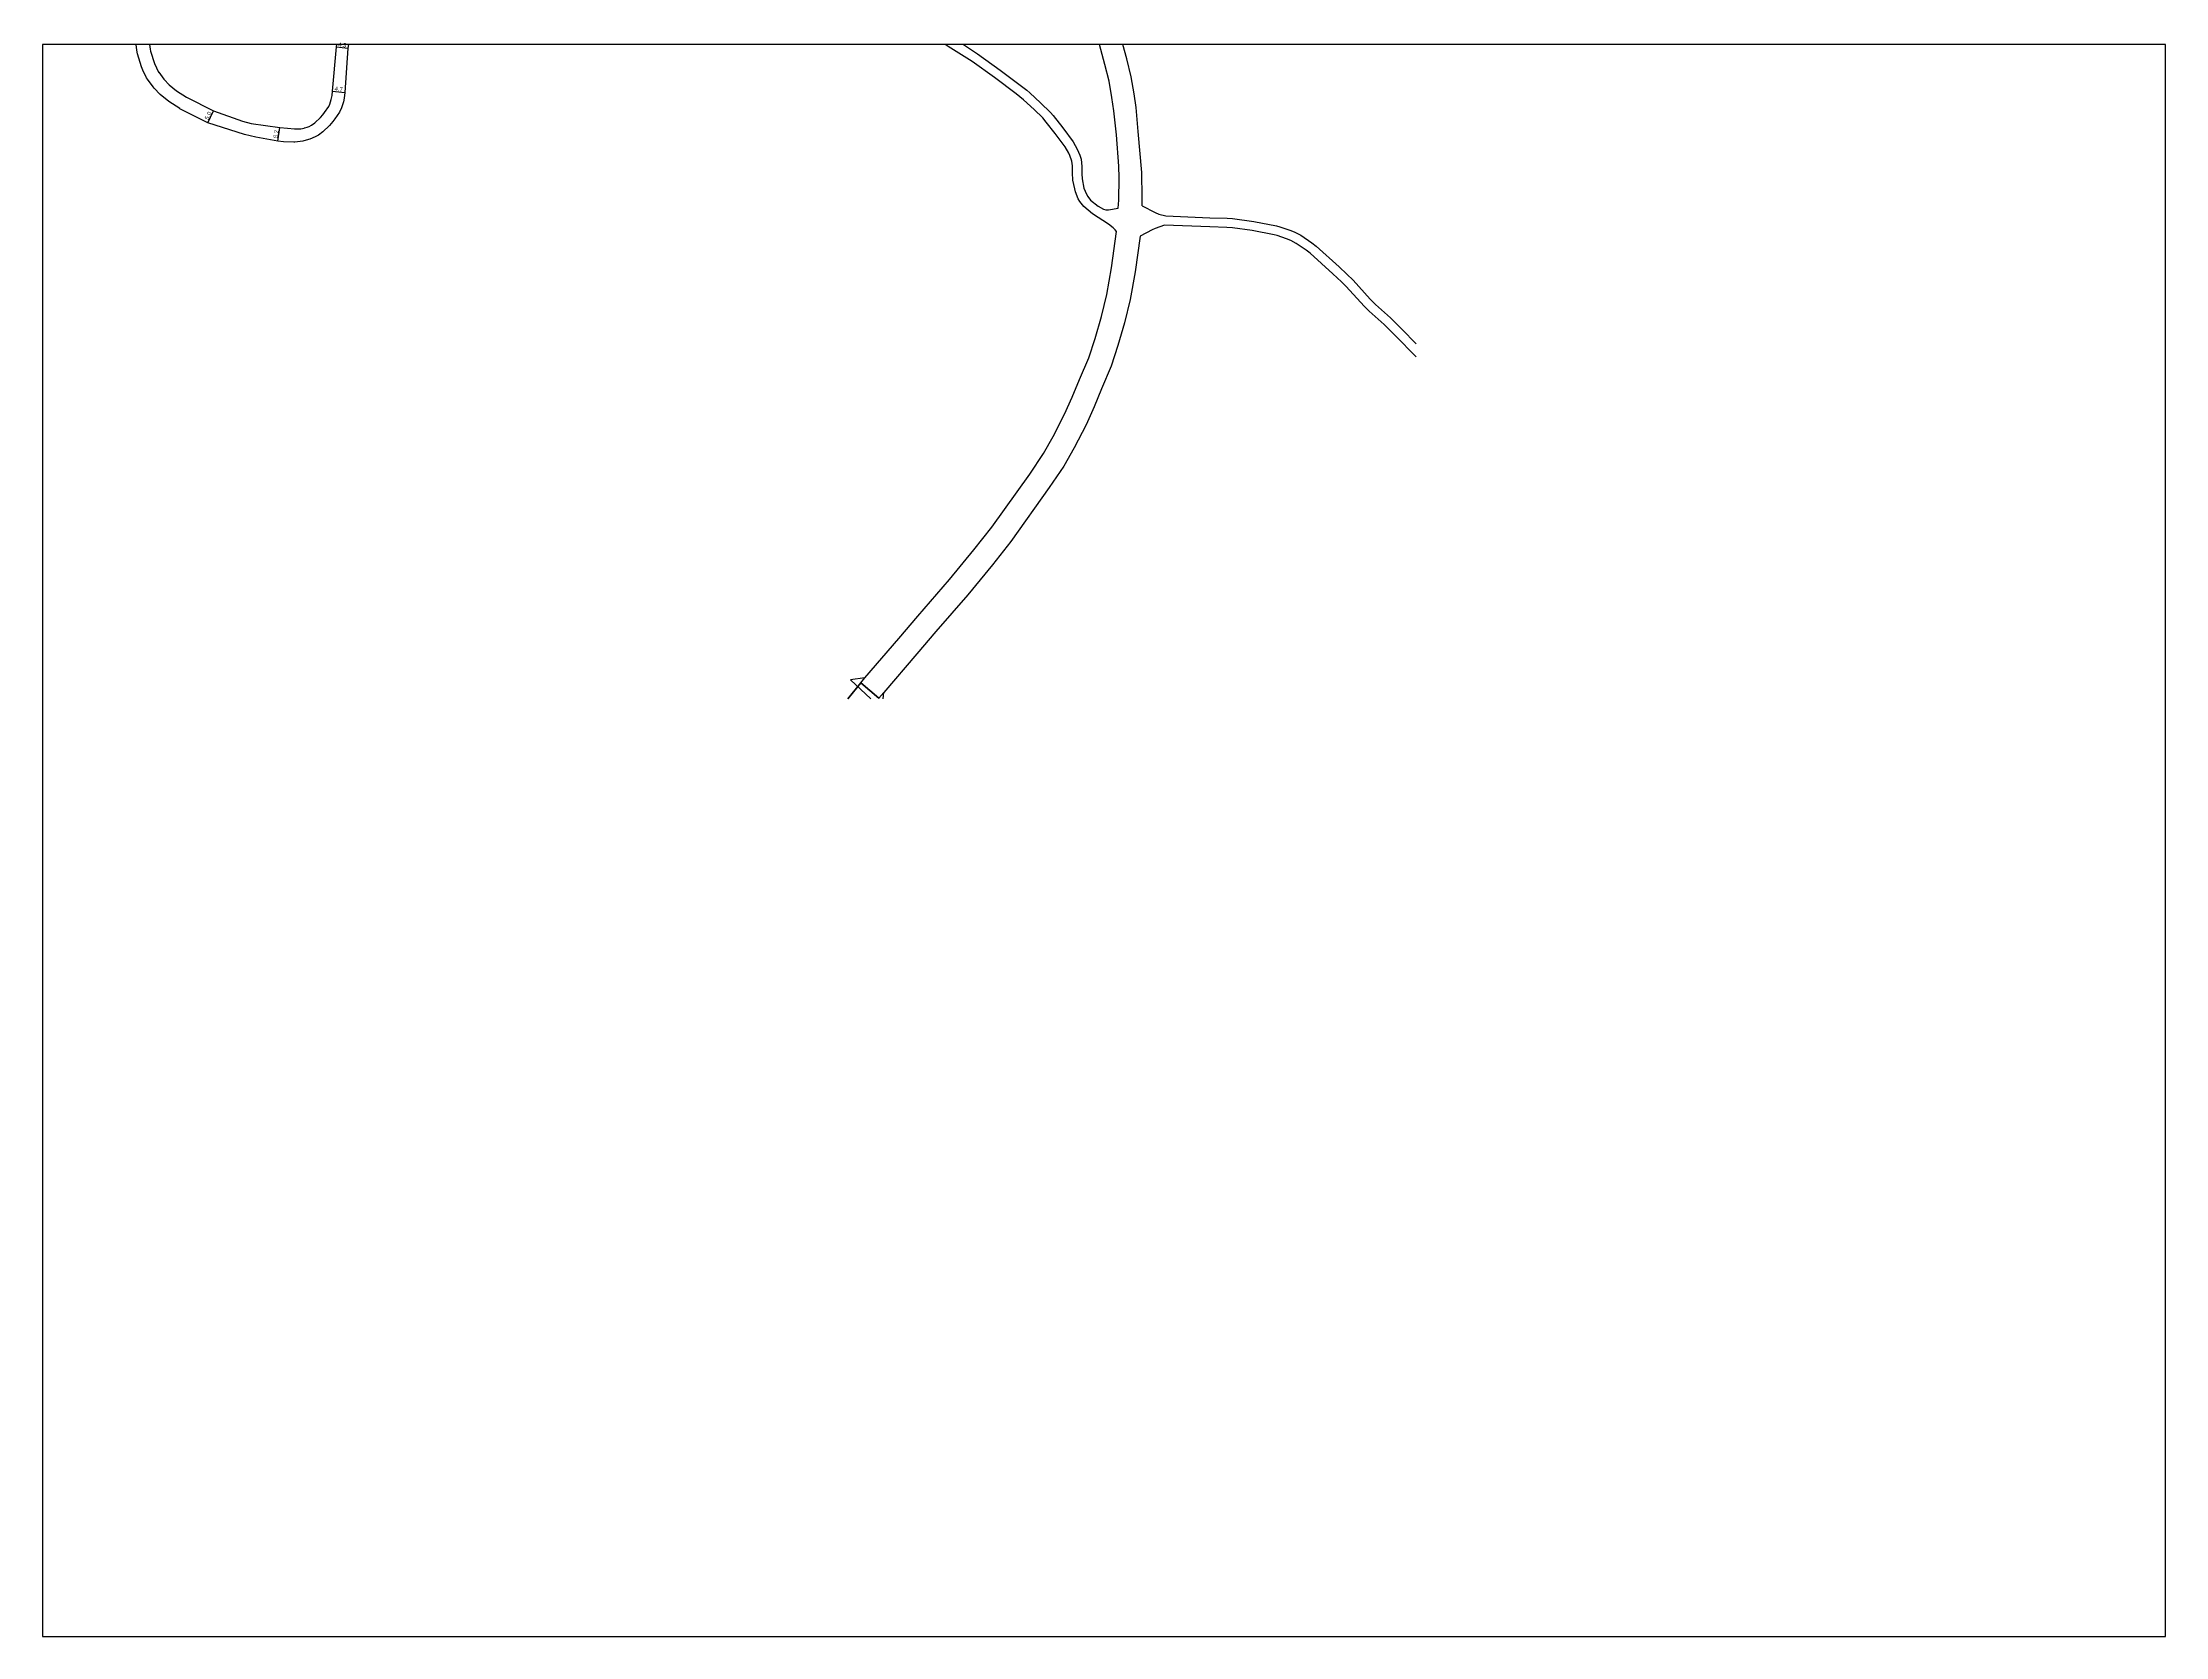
# Model space of a CAD drawing. Header units: metres. Extents: x -28000 to -27200, y -90600 to -89999.
import ezdxf

# ---------------------------------------------------------------- set-up
doc = ezdxf.new("R2010")
doc.units = ezdxf.units.M
doc.header["$LTSCALE"] = 2.5
for name, color, linetype in [('図郭', 7, 'Continuous'), ('幅員', 7, 'Continuous'), ('道路', 7, 'Continuous')]:
    doc.layers.add(name, color=color, linetype=linetype)
doc.styles.get("Standard").update_dxf_attribs({"font": ''})
doc.styles.get('Standard').set_extended_font_data('@MS PGothic')

msp = doc.modelspace()

# ---------------------------------------------------------------- linework, layer by layer
at = {"layer": '図郭'}
msp.add_lwpolyline([(-28000, -90600), (-27200, -90600), (-27200, -90000), (-28000, -90000)], close=True, dxfattribs=at)
at = {"layer": '幅員', "flags": 128}
for points in [[(-27889.17, -90000.95), (-27884.9, -90001.47)], [(-27890.71, -90017.67), (-27886.03, -90018.07)], [(-27937.67, -90029.5), (-27935.49, -90025)], [(-27911.25, -90036.45), (-27910.59, -90031.29)]]:
    msp.add_lwpolyline(points, dxfattribs=at)
at = {"layer": '道路', "flags": 128}
for points in [[(-27884.69, -90000), (-27884.9, -90001.47), (-27886.03, -90018.07), (-27886.31, -90020.32), (-27886.61, -90021.62), (-27887.37, -90023.87), (-27888.12, -90025.56), (-27889.8, -90028.11), (-27890.57, -90029.11), (-27891.88, -90030.61), (-27894.3, -90032.93), (-27896.02, -90034.16), (-27897.05, -90034.76), (-27897.27, -90034.86), (-27899.27, -90035.75), (-27899.29, -90035.76), (-27900.64, -90036.15), (-27901.87, -90036.42), (-27904.89, -90036.88), (-27905.25, -90036.89), (-27909.23, -90036.7), (-27911.25, -90036.45), (-27919.6, -90034.94), (-27923.91, -90033.9), (-27937.67, -90029.5), (-27948.19, -90024.26), (-27948.28, -90024.21), (-27952.42, -90021.55), (-27955.62, -90018.84), (-27957.93, -90016.46), (-27958.3, -90016.03), (-27960.46, -90013.11), (-27960.74, -90012.64), (-27962.14, -90009.67), (-27962.63, -90008.51), (-27964.13, -90003.6), (-27964.42, -90002.19), (-27964.67, -90000.01), (-27964.67, -90000)], [(-27959.61, -90000), (-27959.39, -90001.76), (-27959.23, -90002.49), (-27957.77, -90007.21), (-27956.22, -90010.42), (-27956.17, -90010.49), (-27954.22, -90013.09), (-27954.13, -90013.2), (-27952.21, -90015.18), (-27949.44, -90017.52), (-27945.72, -90019.9), (-27935.49, -90025), (-27924.68, -90028.87), (-27921.31, -90029.75), (-27910.59, -90031.29), (-27907.67, -90031.6), (-27905.06, -90031.78), (-27902.66, -90031.78), (-27901.35, -90031.51), (-27901.23, -90031.49), (-27900.28, -90031.19), (-27899.52, -90030.88), (-27898.63, -90030.44), (-27897.34, -90029.54), (-27895.18, -90027.51), (-27894.29, -90026.5), (-27893.67, -90025.69), (-27892.15, -90023.44), (-27891.72, -90022.5), (-27891.19, -90020.74), (-27890.86, -90019.24), (-27890.71, -90017.67), (-27889.17, -90000.95), (-27889.05, -90000)], [(-27691.63, -90240.54), (-27690.06, -90238.71), (-27677.33, -90223.88), (-27670.14, -90215.44), (-27658.22, -90201.66), (-27649.01, -90190.51), (-27642.27, -90181.99), (-27627.99, -90161.9), (-27622.76, -90154.2), (-27619.15, -90147.72), (-27614.85, -90139.39), (-27611.96, -90132.97), (-27609.19, -90126.34), (-27605.76, -90118.07), (-27603.38, -90110.78), (-27600.97, -90102.59), (-27598.92, -90094.25), (-27597.15, -90084.26), (-27595.3, -90070.53), (-27595.82, -90069.86), (-27596.53, -90069.09), (-27598.25, -90067.71), (-27604.3, -90063.8), (-27607.55, -90061.12), (-27609.09, -90059.21), (-27609.69, -90058.19), (-27610.75, -90055.6), (-27611.05, -90054.48), (-27611.7, -90051.15), (-27611.81, -90048.45), (-27611.85, -90045.74), (-27612.07, -90044.03), (-27612.85, -90041.88), (-27613.28, -90040.96), (-27614.58, -90038.66), (-27618.35, -90033.55), (-27621.73, -90029.25), (-27623.11, -90027.72), (-27626.29, -90024.56), (-27630.28, -90020.89), (-27633.06, -90018.62), (-27641.26, -90012.44), (-27649.62, -90006.41), (-27658.74, -90000.73), (-27659.9, -90000)], [(-27652.95, -90000), (-27647.61, -90003.56), (-27639.1, -90009.68), (-27629.07, -90017.25), (-27627.95, -90018.28), (-27623.87, -90022.04), (-27620.22, -90025.66), (-27619.19, -90026.81), (-27615.56, -90031.43), (-27611.63, -90036.76), (-27610.11, -90039.45), (-27609.06, -90041.79), (-27608.61, -90043.28), (-27608.33, -90046.02), (-27608.34, -90048.78), (-27608.22, -90050.72), (-27607.54, -90054.22), (-27606.6, -90056.49), (-27606.14, -90057.3), (-27605.05, -90058.65), (-27602.23, -90060.97), (-27600.18, -90062.08), (-27599.27, -90062.31), (-27598.33, -90062.3), (-27594.71, -90061.67), (-27594.37, -90058.65), (-27594.28, -90050.23), (-27594.45, -90045.85), (-27595.3, -90034.05), (-27596.26, -90025.09), (-27597.06, -90020.05), (-27598.11, -90013.9), (-27599.68, -90007.54), (-27601.69, -90000)], [(-27585.59, -90060.87), (-27585.64, -90057.86), (-27585.75, -90048.22), (-27587.08, -90032.8), (-27587.86, -90023.79), (-27588.68, -90018.67), (-27589.78, -90012.16), (-27591.44, -90005.43), (-27592.9, -90000)], [(-27585.59, -90060.87), (-27580.76, -90063.4), (-27579.33, -90063.96), (-27576.72, -90064.63), (-27560.06, -90065.3), (-27553.59, -90065.44), (-27551.56, -90065.6), (-27543.58, -90066.73), (-27535.02, -90068.34), (-27533.71, -90068.7), (-27529.95, -90069.98), (-27528.33, -90070.68), (-27525.87, -90071.95), (-27521.66, -90074.79), (-27520.05, -90076.05), (-27511.38, -90083.85), (-27508.5, -90086.57), (-27506.16, -90088.91), (-27499.71, -90095.96), (-27497.7, -90097.97), (-27492.02, -90102.99), (-27487.78, -90107.29), (-27482.31, -90112.8)], [(-27482.31, -90117.76), (-27490.27, -90109.75), (-27494.44, -90105.52), (-27500.08, -90100.53), (-27502, -90098.65), (-27508.76, -90091.26), (-27510.46, -90089.53), (-27513.76, -90086.41), (-27522.31, -90078.73), (-27523.85, -90077.53), (-27527.65, -90074.97), (-27529.66, -90073.93), (-27531.18, -90073.26), (-27534.8, -90072.02), (-27535.88, -90071.74), (-27544.14, -90070.19), (-27551.61, -90069.13), (-27553.75, -90068.94), (-27560.16, -90068.79), (-27577.24, -90068.11), (-27580.66, -90069.34), (-27581.81, -90069.86), (-27586.31, -90072.26), (-27588.26, -90085.65), (-27590.12, -90096.11), (-27592.28, -90104.93), (-27594.78, -90113.44), (-27597.32, -90121.2), (-27600.88, -90129.79), (-27603.71, -90136.56), (-27606.74, -90143.31), (-27611.22, -90151.98), (-27615.1, -90158.93), (-27620.6, -90167.03), (-27635.07, -90187.39), (-27642.02, -90196.18), (-27651.34, -90207.46), (-27663.32, -90221.31), (-27670.47, -90229.71), (-27682.96, -90244.26), (-27684.8, -90246.4)], [(-27683.27, -90246.56), (-27682.96, -90244.26), (-27684.8, -90246.4), (-27691.63, -90240.54), (-27690.06, -90238.71), (-27695.57, -90239.46), (-27687.88, -90246.56)], [(-27691.63, -90240.54), (-27696.53, -90246.56)], [(-27696.53, -90246.56), (-27691.63, -90240.54), (-27684.8, -90246.4), (-27684.93, -90246.56)], [(-27684.8, -90246.4), (-27684.93, -90246.56)]]:
    msp.add_lwpolyline(points, dxfattribs=at)

# ---------------------------------------------------------------- texts
at = {"layer": '幅員'}
for s, rotation, p in [('4.3', 352.98723, (-27888.6, -90000.77)), ('4.7', 355.11791, (-27889.94, -90017.49)), ('5.0', 64.12341, (-27937.5, -90028.58)), ('5.2', 82.70627, (-27911.37, -90035.42))]:
    msp.add_text(s, height=1.6, rotation=rotation, dxfattribs=at).set_placement(p)

doc.saveas('drawing.dxf')
